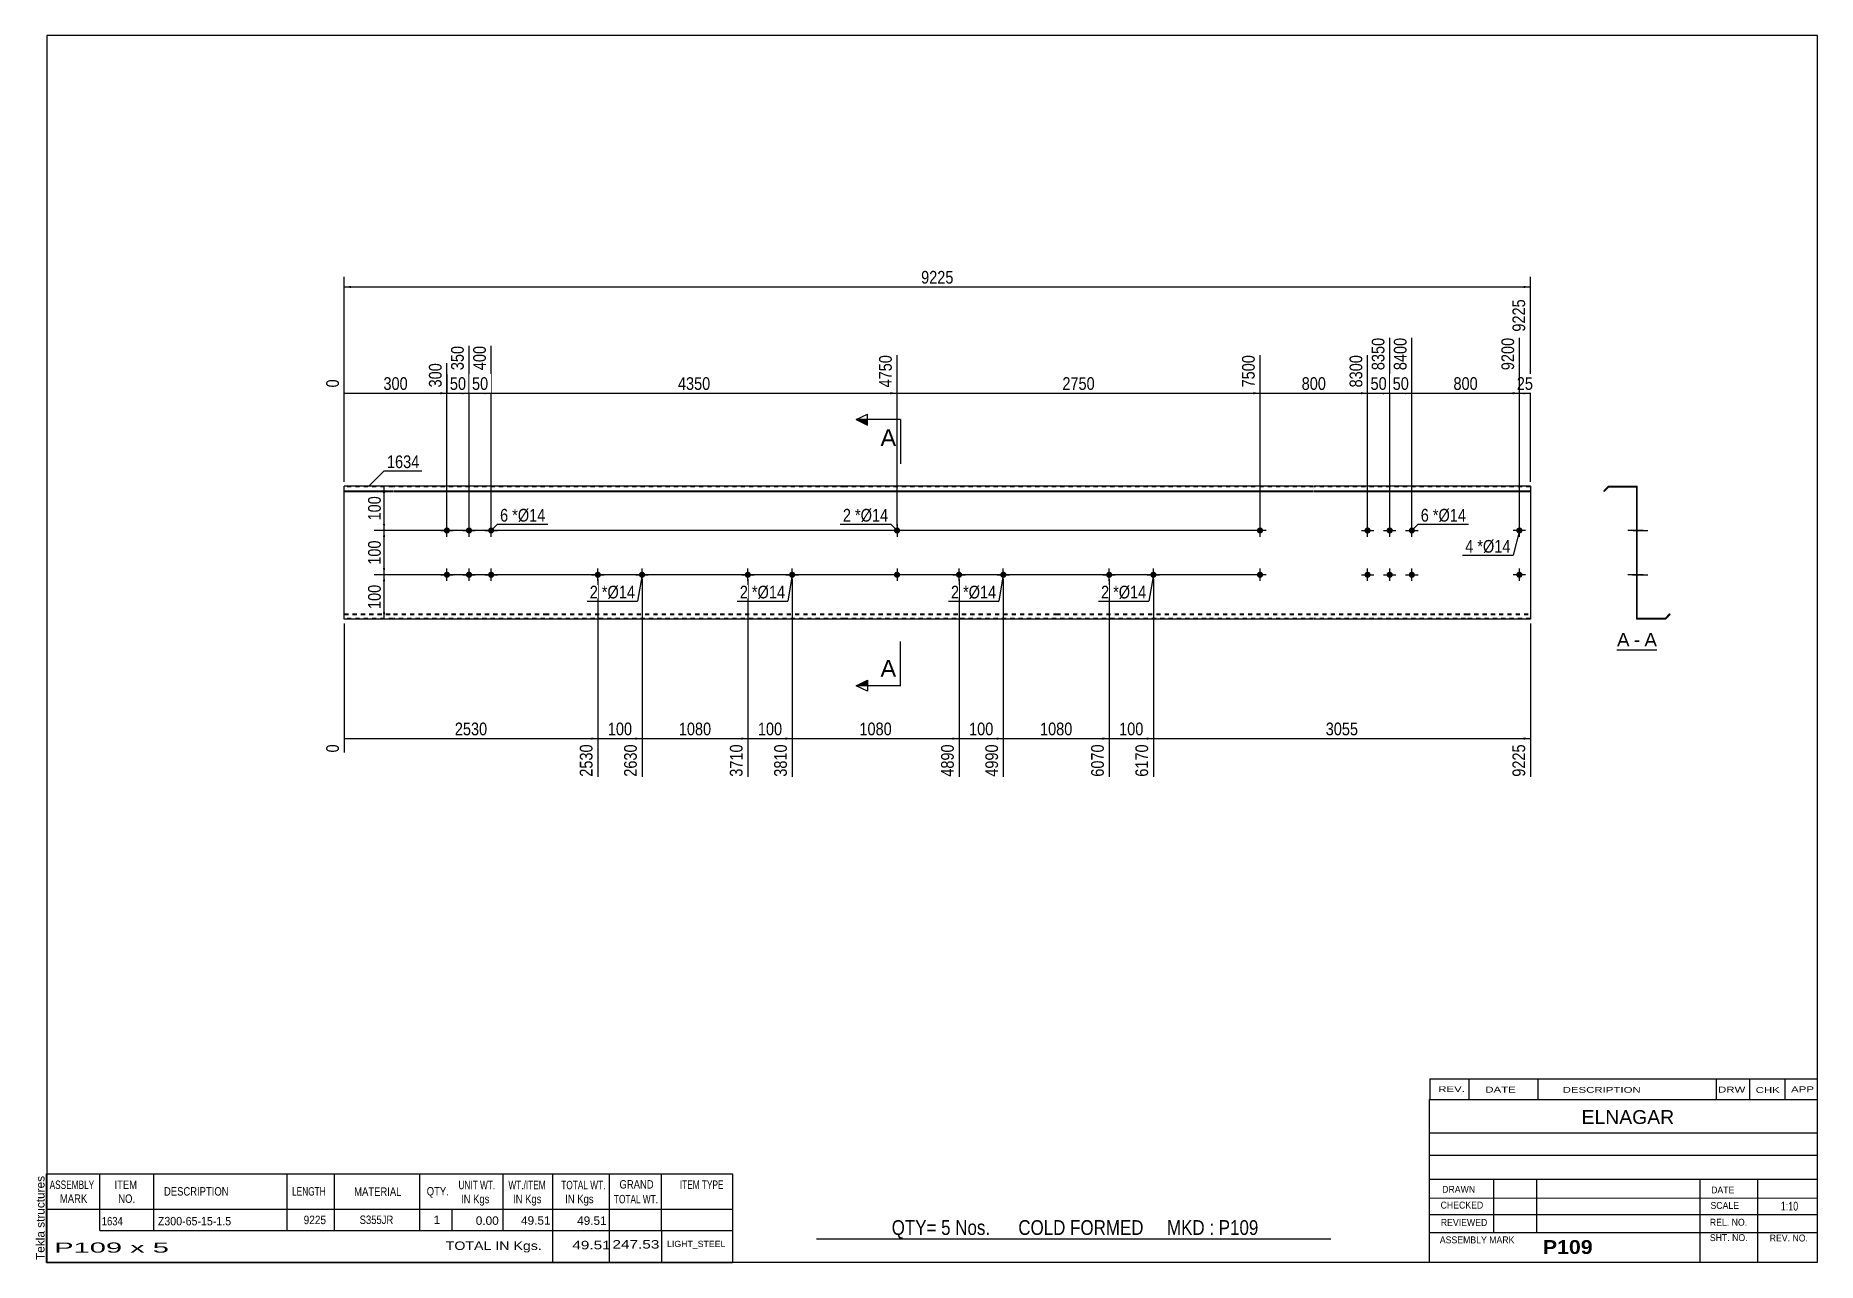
# Model space of a CAD drawing. Header units: millimetres. Extents: x -70 to 333, y -160 to 117.
import ezdxf

# ---------------------------------------------------------------- set-up
doc = ezdxf.new("R2010")
doc.units = ezdxf.units.MM
doc.linetypes.add('DXK_LINE_DOT1', pattern=[1.8814, 0.9407, -0.9407])
doc.styles.add('Arial', font='ARIAL.TTF', dxfattribs={"height": 0.2})
doc.styles.add('Arial Bold', font='ARIALBD.TTF', dxfattribs={"height": 0.2})
doc.styles.add('Arial Narrow', font='ARIALN.TTF', dxfattribs={"height": 0.2})

# ---------------------------------------------------------------- blocks, each defined once
blk = doc.blocks.new('Unknown-629091528-1704')
at = {"color": 5, "linetype": 'Continuous'}
for p, q in [((332.8, 116.75), (-67.2, 116.75)), ((-67.2, 116.75), (-67.2, -160.25)), ((332.8, -160.25), (332.8, 116.75)), ((-67.2, -160.25), (332.8, -160.25))]:
    blk.add_line(p, q, dxfattribs=at)
at = {"color": 174, "linetype": 'Continuous', "style": 'Arial'}
blk.add_text('Tekla structures', height=1.9102, rotation=90, dxfattribs=at).set_placement((-67.7, -159.75))
blk = doc.blocks.new('Unknown-629091528-12 - 1232')
at = {"color": 7, "linetype": 'Continuous'}
blk.add_line((287.53, -21.95), (296.56, -21.95), dxfattribs=at)
at = {"color": 0, "linetype": 'Continuous'}
blk.add_wipeout([(290.37, -21.2), (290.37, -18), (287.53, -18), (287.53, -21.2)], dxfattribs=at)
blk.add_wipeout([(292.76, -21.2), (292.76, -18), (291.33, -18), (291.33, -21.2)], dxfattribs=at)
at = {"color": 96, "linetype": 'Continuous', "style": 'Arial'}
blk.add_text('A', height=3.06, dxfattribs=at).set_placement((287.53, -21.2))
at = {"color": 0, "linetype": 'Continuous'}
blk.add_wipeout([(296.56, -21.2), (296.56, -18), (293.72, -18), (293.72, -21.2)], dxfattribs=at)
at = {"color": 96, "linetype": 'Continuous', "style": 'Arial'}
for s, p in [('-', (291.33, -21.2)), ('A', (293.72, -21.2))]:
    blk.add_text(s, height=3.06, dxfattribs=at).set_placement(p)
blk = doc.blocks.new('Bolt-629091528-1223 - 1203')
at = {"linetype": 'Continuous'}
for points in [[(230.49, 5, -1), (231.89, 5, -1)], [(235.49, 5, -1), (236.89, 5, -1)], [(240.49, 5, -1), (241.89, 5, -1)], [(230.49, -5, -1), (231.89, -5, -1)], [(235.49, -5, -1), (236.89, -5, -1)], [(240.49, -5, -1), (241.89, -5, -1)]]:
    blk.add_hatch(color=3, dxfattribs=at).paths.add_polyline_path(points)
at = {"color": 3, "linetype": 'Continuous'}
for p, q in [((229.79, 5), (232.59, 5)), ((231.19, 3.6), (231.19, 6.4)), ((234.79, 5), (237.59, 5)), ((236.19, 3.6), (236.19, 6.4)), ((239.79, 5), (242.59, 5)), ((241.19, 3.6), (241.19, 6.4)), ((231.19, -6.4), (231.19, -3.6)), ((236.19, -6.4), (236.19, -3.6)), ((241.19, -6.4), (241.19, -3.6)), ((229.79, -5), (232.59, -5)), ((234.79, -5), (237.59, -5)), ((239.79, -5), (242.59, -5))]:
    blk.add_line(p, q, dxfattribs=at)
blk = doc.blocks.new('Part-629091528-1218 - 1203')
at = {"color": 2, "linetype": 'Continuous'}
for p, q in [((0, -15), (0, 15)), ((11, 15), (0, 15)), ((0, 13.94), (11, 13.94)), ((0, 13.83), (11, 13.83)), ((45.29, 15), (11.1, 15)), ((11.1, 13.94), (45.29, 13.94)), ((11.1, 13.83), (45.29, 13.83)), ((79.19, 15), (45.39, 15)), ((45.39, 13.94), (79.19, 13.94)), ((45.39, 13.83), (79.19, 13.83)), ((113.09, 15), (79.29, 15)), ((79.29, 13.94), (113.09, 13.94)), ((79.29, 13.83), (113.09, 13.83)), ((160.8, 15), (113.19, 15)), ((113.19, 13.94), (160.8, 13.94)), ((113.19, 13.83), (160.8, 13.83)), ((194.7, 15), (160.9, 15)), ((160.9, 13.94), (194.7, 13.94)), ((160.9, 13.83), (194.7, 13.83)), ((218.99, 15), (194.8, 15)), ((194.8, 13.94), (218.99, 13.94)), ((194.8, 13.83), (218.99, 13.83)), ((253.29, 15), (219.09, 15)), ((219.09, 13.94), (253.29, 13.94)), ((219.09, 13.83), (253.29, 13.83)), ((267.98, 15), (253.39, 15)), ((253.39, 13.94), (267.98, 13.94)), ((253.39, 13.83), (267.98, 13.83)), ((267.98, 15), (267.98, -15)), ((11, -15), (0, -15)), ((45.29, -15), (11.1, -15)), ((79.19, -15), (45.39, -15)), ((113.09, -15), (79.29, -15)), ((160.8, -15), (113.19, -15)), ((194.7, -15), (160.9, -15)), ((218.99, -15), (194.8, -15)), ((253.29, -15), (219.09, -15)), ((267.98, -15), (253.39, -15))]:
    blk.add_line(p, q, dxfattribs=at)
at = {"color": 7, "linetype": 'DXK_LINE_DOT1'}
for p, q in [((11, 14.85), (0, 14.85)), ((45.29, 14.85), (11.1, 14.85)), ((79.19, 14.85), (45.39, 14.85)), ((113.09, 14.85), (79.29, 14.85)), ((160.8, 14.85), (113.19, 14.85)), ((194.7, 14.85), (160.9, 14.85)), ((218.99, 14.85), (194.8, 14.85)), ((253.29, 14.85), (219.09, 14.85)), ((267.98, 14.85), (253.39, 14.85)), ((0, -13.83), (11, -13.83)), ((0, -13.94), (11, -13.94)), ((11, -14.85), (0, -14.85)), ((11.1, -13.83), (45.29, -13.83)), ((11.1, -13.94), (45.29, -13.94)), ((45.29, -14.85), (11.1, -14.85)), ((45.39, -13.83), (79.19, -13.83)), ((45.39, -13.94), (79.19, -13.94)), ((79.19, -14.85), (45.39, -14.85)), ((79.29, -13.83), (113.09, -13.83)), ((79.29, -13.94), (113.09, -13.94)), ((113.09, -14.85), (79.29, -14.85)), ((113.19, -13.83), (160.8, -13.83)), ((113.19, -13.94), (160.8, -13.94)), ((160.8, -14.85), (113.19, -14.85)), ((160.9, -13.83), (194.7, -13.83)), ((160.9, -13.94), (194.7, -13.94)), ((194.7, -14.85), (160.9, -14.85)), ((194.8, -13.83), (218.99, -13.83)), ((194.8, -13.94), (218.99, -13.94)), ((218.99, -14.85), (194.8, -14.85)), ((219.09, -13.83), (253.29, -13.83)), ((219.09, -13.94), (253.29, -13.94)), ((253.29, -14.85), (219.09, -14.85)), ((253.39, -13.83), (267.98, -13.83)), ((253.39, -13.94), (267.98, -13.94)), ((267.98, -14.85), (253.39, -14.85))]:
    blk.add_line(p, q, dxfattribs=at)
blk = doc.blocks.new('Bolt-629091528-1219 - 1203')
at = {"linetype": 'Continuous'}
for points in [[(57.29, -4.3, -1), (57.29, -5.7, -1)], [(67.29, -4.3, -1), (67.29, -5.7, -1)]]:
    blk.add_hatch(color=3, dxfattribs=at).paths.add_polyline_path(points)
at = {"color": 3, "linetype": 'Continuous'}
for p, q in [((57.29, -6.4), (57.29, -3.6)), ((67.29, -6.4), (67.29, -3.6)), ((55.89, -5), (58.69, -5)), ((65.89, -5), (68.69, -5))]:
    blk.add_line(p, q, dxfattribs=at)
blk = doc.blocks.new('Bolt-629091528-1220 - 1203')
at = {"linetype": 'Continuous'}
for points in [[(91.19, -4.3, -1), (91.19, -5.7, -1)], [(101.19, -4.3, -1), (101.19, -5.7, -1)]]:
    blk.add_hatch(color=3, dxfattribs=at).paths.add_polyline_path(points)
at = {"color": 3, "linetype": 'Continuous'}
for p, q in [((91.19, -6.4), (91.19, -3.6)), ((101.19, -6.4), (101.19, -3.6)), ((89.79, -5), (92.59, -5)), ((99.79, -5), (102.59, -5))]:
    blk.add_line(p, q, dxfattribs=at)
blk = doc.blocks.new('Bolt-629091528-1221 - 1203')
at = {"linetype": 'Continuous'}
for points in [[(138.9, -4.3, -1), (138.9, -5.7, -1)], [(148.9, -4.3, -1), (148.9, -5.7, -1)]]:
    blk.add_hatch(color=3, dxfattribs=at).paths.add_polyline_path(points)
at = {"color": 3, "linetype": 'Continuous'}
for p, q in [((138.9, -6.4), (138.9, -3.6)), ((148.9, -6.4), (148.9, -3.6)), ((137.5, -5), (140.3, -5)), ((147.5, -5), (150.3, -5))]:
    blk.add_line(p, q, dxfattribs=at)
blk = doc.blocks.new('Bolt-629091528-1222 - 1203')
at = {"linetype": 'Continuous'}
for points in [[(172.8, -4.3, -1), (172.8, -5.7, -1)], [(182.8, -4.3, -1), (182.8, -5.7, -1)]]:
    blk.add_hatch(color=3, dxfattribs=at).paths.add_polyline_path(points)
at = {"color": 3, "linetype": 'Continuous'}
for p, q in [((172.8, -6.4), (172.8, -3.6)), ((182.8, -6.4), (182.8, -3.6)), ((171.4, -5), (174.2, -5)), ((181.4, -5), (184.2, -5))]:
    blk.add_line(p, q, dxfattribs=at)
blk = doc.blocks.new('Bolt-629091528-1224 - 1203')
at = {"linetype": 'Continuous'}
for points in [[(206.19, -5, -1), (207.59, -5, -1)], [(264.78, -5, -1), (266.18, -5, -1)]]:
    blk.add_hatch(color=3, dxfattribs=at).paths.add_polyline_path(points)
at = {"color": 3, "linetype": 'Continuous'}
for p, q in [((206.89, -6.4), (206.89, -3.6)), ((265.48, -6.4), (265.48, -3.6)), ((208.29, -5), (205.49, -5)), ((266.88, -5), (264.08, -5))]:
    blk.add_line(p, q, dxfattribs=at)
blk = doc.blocks.new('Bolt-629091528-1225 - 1203')
at = {"linetype": 'Continuous'}
for points in [[(206.19, 5, -1), (207.59, 5, -1)], [(264.78, 5, -1), (266.18, 5, -1)]]:
    blk.add_hatch(color=3, dxfattribs=at).paths.add_polyline_path(points)
at = {"color": 3, "linetype": 'Continuous'}
for p, q in [((208.29, 5), (205.49, 5)), ((206.89, 3.6), (206.89, 6.4)), ((266.88, 5), (264.08, 5)), ((265.48, 3.6), (265.48, 6.4))]:
    blk.add_line(p, q, dxfattribs=at)
blk = doc.blocks.new('Bolt-629091528-1226 - 1203')
at = {"linetype": 'Continuous'}
for points in [[(22.5, 5, -1), (23.9, 5, -1)], [(27.5, 5, -1), (28.9, 5, -1)], [(32.5, 5, -1), (33.9, 5, -1)], [(22.5, -5, -1), (23.9, -5, -1)], [(27.5, -5, -1), (28.9, -5, -1)], [(32.5, -5, -1), (33.9, -5, -1)]]:
    blk.add_hatch(color=3, dxfattribs=at).paths.add_polyline_path(points)
at = {"color": 3, "linetype": 'Continuous'}
for p, q in [((21.8, 5), (24.6, 5)), ((23.2, 3.6), (23.2, 6.4)), ((26.8, 5), (29.6, 5)), ((28.2, 3.6), (28.2, 6.4)), ((31.8, 5), (34.6, 5)), ((33.2, 3.6), (33.2, 6.4)), ((23.2, -6.4), (23.2, -3.6)), ((28.2, -6.4), (28.2, -3.6)), ((33.2, -6.4), (33.2, -3.6)), ((21.8, -5), (24.6, -5)), ((26.8, -5), (29.6, -5)), ((31.8, -5), (34.6, -5))]:
    blk.add_line(p, q, dxfattribs=at)
blk = doc.blocks.new('Bolt-629091528-1227 - 1203')
at = {"linetype": 'Continuous'}
for points in [[(125.59, 5, -1), (124.19, 5, -1)], [(125.59, -5, -1), (124.19, -5, -1)]]:
    blk.add_hatch(color=3, dxfattribs=at).paths.add_polyline_path(points)
at = {"color": 3, "linetype": 'Continuous'}
for p, q in [((126.29, 5), (123.49, 5)), ((124.89, 6.4), (124.89, 3.6)), ((124.89, -3.6), (124.89, -6.4)), ((126.29, -5), (123.49, -5))]:
    blk.add_line(p, q, dxfattribs=at)
blk = doc.blocks.new('Bolt-629091528-1240 - 1232')
at = {"linetype": 'Continuous'}
blk.add_hatch(color=3, dxfattribs=at).paths.add_polyline_path([(291.97, -4.3), (291.97, -5.7), (292.12, -5.7), (292.12, -4.3)])
blk.add_hatch(color=3, dxfattribs=at).paths.add_polyline_path([(291.97, -4.3), (291.97, -5.7), (292.12, -5.7), (292.12, -4.3)])
at = {"color": 3, "linetype": 'Continuous'}
for p, q in [((291.17, -5), (294.47, -5)), ((291.17, -5), (294.47, -5)), ((291.97, -4.3), (292.12, -4.3)), ((291.97, -4.3), (292.12, -4.3)), ((291.97, -5.7), (292.12, -5.7)), ((291.97, -5.7), (292.12, -5.7))]:
    blk.add_line(p, q, dxfattribs=at)
blk = doc.blocks.new('Part-629091528-1234 - 1232')
at = {"color": 2, "linetype": 'Continuous'}
for p, q in [((285.62, 15), (284.56, 13.94)), ((284.56, 13.94), (284.67, 13.83)), ((284.67, 13.83), (285.68, 14.85)), ((285.62, 15), (292.12, 15)), ((285.68, 14.85), (291.97, 14.85)), ((291.97, 14.85), (291.97, -15)), ((292.12, -14.85), (292.12, 15)), ((298.47, -15), (291.97, -15)), ((298.41, -14.85), (292.12, -14.85)), ((299.43, -13.83), (298.41, -14.85)), ((298.47, -15), (299.53, -13.94)), ((299.53, -13.94), (299.43, -13.83))]:
    blk.add_line(p, q, dxfattribs=at)
blk = doc.blocks.new('Bolt-629091528-1235 - 1232')
at = {"linetype": 'Continuous'}
blk.add_hatch(color=3, dxfattribs=at).paths.add_polyline_path([(292.12, -5.7), (292.12, -4.3), (291.97, -4.3), (291.97, -5.7)])
blk.add_hatch(color=3, dxfattribs=at).paths.add_polyline_path([(292.12, -5.7), (292.12, -4.3), (291.97, -4.3), (291.97, -5.7)])
at = {"color": 3, "linetype": 'Continuous'}
for p, q in [((291.02, -5), (293.77, -5)), ((291.02, -5), (293.77, -5)), ((291.97, -4.3), (292.12, -4.3)), ((291.97, -4.3), (292.12, -4.3)), ((291.97, -5.7), (292.12, -5.7)), ((291.97, -5.7), (292.12, -5.7))]:
    blk.add_line(p, q, dxfattribs=at)
blk = doc.blocks.new('Bolt-629091528-1236 - 1232')
at = {"linetype": 'Continuous'}
blk.add_hatch(color=3, dxfattribs=at).paths.add_polyline_path([(292.12, -5.7), (292.12, -4.3), (291.97, -4.3), (291.97, -5.7)])
blk.add_hatch(color=3, dxfattribs=at).paths.add_polyline_path([(292.12, -5.7), (292.12, -4.3), (291.97, -4.3), (291.97, -5.7)])
at = {"color": 3, "linetype": 'Continuous'}
for p, q in [((291.02, -5), (293.77, -5)), ((291.02, -5), (293.77, -5)), ((291.97, -4.3), (292.12, -4.3)), ((291.97, -4.3), (292.12, -4.3)), ((291.97, -5.7), (292.12, -5.7)), ((291.97, -5.7), (292.12, -5.7))]:
    blk.add_line(p, q, dxfattribs=at)
blk = doc.blocks.new('Bolt-629091528-1237 - 1232')
at = {"linetype": 'Continuous'}
blk.add_hatch(color=3, dxfattribs=at).paths.add_polyline_path([(292.12, -5.7), (292.12, -4.3), (291.97, -4.3), (291.97, -5.7)])
blk.add_hatch(color=3, dxfattribs=at).paths.add_polyline_path([(292.12, -5.7), (292.12, -4.3), (291.97, -4.3), (291.97, -5.7)])
at = {"color": 3, "linetype": 'Continuous'}
for p, q in [((291.02, -5), (293.77, -5)), ((291.02, -5), (293.77, -5)), ((291.97, -4.3), (292.12, -4.3)), ((291.97, -4.3), (292.12, -4.3)), ((291.97, -5.7), (292.12, -5.7)), ((291.97, -5.7), (292.12, -5.7))]:
    blk.add_line(p, q, dxfattribs=at)
blk = doc.blocks.new('Bolt-629091528-1238 - 1232')
at = {"linetype": 'Continuous'}
blk.add_hatch(color=3, dxfattribs=at).paths.add_polyline_path([(292.12, -5.7), (292.12, -4.3), (291.97, -4.3), (291.97, -5.7)])
blk.add_hatch(color=3, dxfattribs=at).paths.add_polyline_path([(292.12, -5.7), (292.12, -4.3), (291.97, -4.3), (291.97, -5.7)])
at = {"color": 3, "linetype": 'Continuous'}
for p, q in [((291.02, -5), (293.77, -5)), ((291.02, -5), (293.77, -5)), ((291.97, -4.3), (292.12, -4.3)), ((291.97, -4.3), (292.12, -4.3)), ((291.97, -5.7), (292.12, -5.7)), ((291.97, -5.7), (292.12, -5.7))]:
    blk.add_line(p, q, dxfattribs=at)
blk = doc.blocks.new('Bolt-629091528-1239 - 1232')
at = {"linetype": 'Continuous'}
for points in [[(291.97, 5.7), (291.97, 4.3), (292.12, 4.3), (292.12, 5.7)], [(291.97, 5.7), (291.97, 4.3), (292.12, 4.3), (292.12, 5.7)], [(291.97, 5.7), (291.97, 4.3), (292.12, 4.3), (292.12, 5.7)], [(291.97, -4.3), (291.97, -5.7), (292.12, -5.7), (292.12, -4.3)], [(291.97, -4.3), (291.97, -5.7), (292.12, -5.7), (292.12, -4.3)], [(291.97, -4.3), (291.97, -5.7), (292.12, -5.7), (292.12, -4.3)]]:
    blk.add_hatch(color=3, dxfattribs=at).paths.add_polyline_path(points)
at = {"color": 3, "linetype": 'Continuous'}
for p, q in [((293.42, 5), (290.12, 5)), ((293.42, 5), (290.12, 5)), ((293.42, 5), (290.12, 5)), ((292.12, 5.7), (291.97, 5.7)), ((292.12, 5.7), (291.97, 5.7)), ((292.12, 5.7), (291.97, 5.7)), ((292.12, 4.3), (291.97, 4.3)), ((292.12, 4.3), (291.97, 4.3)), ((292.12, 4.3), (291.97, 4.3)), ((293.42, -5), (290.12, -5)), ((293.42, -5), (290.12, -5)), ((293.42, -5), (290.12, -5)), ((292.12, -4.3), (291.97, -4.3)), ((292.12, -4.3), (291.97, -4.3)), ((292.12, -4.3), (291.97, -4.3)), ((292.12, -5.7), (291.97, -5.7)), ((292.12, -5.7), (291.97, -5.7)), ((292.12, -5.7), (291.97, -5.7))]:
    blk.add_line(p, q, dxfattribs=at)
blk = doc.blocks.new('Bolt-629091528-1241 - 1232')
at = {"linetype": 'Continuous'}
blk.add_hatch(color=3, dxfattribs=at).paths.add_polyline_path([(291.97, 5.7), (291.97, 4.3), (292.12, 4.3), (292.12, 5.7)])
blk.add_hatch(color=3, dxfattribs=at).paths.add_polyline_path([(291.97, 5.7), (291.97, 4.3), (292.12, 4.3), (292.12, 5.7)])
at = {"color": 3, "linetype": 'Continuous'}
for p, q in [((291.17, 5), (294.47, 5)), ((291.17, 5), (294.47, 5)), ((291.97, 5.7), (292.12, 5.7)), ((291.97, 5.7), (292.12, 5.7)), ((291.97, 4.3), (292.12, 4.3)), ((291.97, 4.3), (292.12, 4.3))]:
    blk.add_line(p, q, dxfattribs=at)
blk = doc.blocks.new('Bolt-629091528-1242 - 1232')
at = {"linetype": 'Continuous'}
for points in [[(291.97, 5.7), (291.97, 4.3), (292.12, 4.3), (292.12, 5.7)], [(291.97, 5.7), (291.97, 4.3), (292.12, 4.3), (292.12, 5.7)], [(291.97, 5.7), (291.97, 4.3), (292.12, 4.3), (292.12, 5.7)], [(291.97, -4.3), (291.97, -5.7), (292.12, -5.7), (292.12, -4.3)], [(291.97, -4.3), (291.97, -5.7), (292.12, -5.7), (292.12, -4.3)], [(291.97, -4.3), (291.97, -5.7), (292.12, -5.7), (292.12, -4.3)]]:
    blk.add_hatch(color=3, dxfattribs=at).paths.add_polyline_path(points)
at = {"color": 3, "linetype": 'Continuous'}
for p, q in [((293.42, 5), (290.12, 5)), ((293.42, 5), (290.12, 5)), ((293.42, 5), (290.12, 5)), ((292.12, 5.7), (291.97, 5.7)), ((292.12, 5.7), (291.97, 5.7)), ((292.12, 5.7), (291.97, 5.7)), ((292.12, 4.3), (291.97, 4.3)), ((292.12, 4.3), (291.97, 4.3)), ((292.12, 4.3), (291.97, 4.3)), ((293.42, -5), (290.12, -5)), ((293.42, -5), (290.12, -5)), ((293.42, -5), (290.12, -5)), ((292.12, -4.3), (291.97, -4.3)), ((292.12, -4.3), (291.97, -4.3)), ((292.12, -4.3), (291.97, -4.3)), ((292.12, -5.7), (291.97, -5.7)), ((292.12, -5.7), (291.97, -5.7)), ((292.12, -5.7), (291.97, -5.7))]:
    blk.add_line(p, q, dxfattribs=at)
blk = doc.blocks.new('Bolt-629091528-1243 - 1232')
at = {"linetype": 'Continuous'}
for points in [[(292.12, 4.3), (292.12, 5.7), (291.97, 5.7), (291.97, 4.3)], [(292.12, -5.7), (292.12, -4.3), (291.97, -4.3), (291.97, -5.7)]]:
    blk.add_hatch(color=3, dxfattribs=at).paths.add_polyline_path(points)
at = {"color": 3, "linetype": 'Continuous'}
for p, q in [((292.12, 5), (289.97, 5)), ((292.12, 5.7), (291.97, 5.7)), ((292.12, 4.3), (291.97, 4.3)), ((292.12, -5), (289.97, -5)), ((292.12, -4.3), (291.97, -4.3)), ((292.12, -5.7), (291.97, -5.7))]:
    blk.add_line(p, q, dxfattribs=at)
blk = doc.blocks.new('StraightDimension-629091528-1303 - 1203')
at = {"linetype": 'Continuous'}
blk.add_hatch(color=7, dxfattribs=at).paths.add_polyline_path([(181.3, -41.75), (182.8, -42), (181.3, -42.25)])
at = {"color": 7, "linetype": 'Continuous'}
for p, q in [((172.8, -6), (172.8, -50.61)), ((182.8, -6), (182.8, -50.61)), ((172.8, -42), (182.8, -42))]:
    blk.add_line(p, q, dxfattribs=at)
at = {"color": 0}
blk.add_wipeout([(181.14, -41.85), (181.14, -37.65), (174.46, -37.65), (174.46, -41.85)], dxfattribs=at)
at = {"color": 0, "linetype": 'Continuous'}
blk.add_wipeout([(182.2, -42.7), (178, -42.7), (178, -51.21), (182.2, -51.21)], dxfattribs=at)
at = {"color": 3, "style": 'Arial Narrow'}
blk.add_text('100', height=2.863, dxfattribs=at).set_placement((175.06, -41.25))
at = {"color": 3, "linetype": 'Continuous', "style": 'Arial Narrow'}
blk.add_text('6170', height=2.863, rotation=90.0002, dxfattribs=at).set_placement((181.6, -50.61))
blk = doc.blocks.new('StraightDimension-629091528-1368 - 1203')
at = {"linetype": 'Continuous'}
for points in [[(1.5, 59.75), (0, 60), (1.5, 60.25)], [(266.48, 60.25), (267.98, 60), (266.48, 59.75)]]:
    blk.add_hatch(color=7, dxfattribs=at).paths.add_polyline_path(points)
at = {"color": 7, "linetype": 'Continuous'}
for p, q in [((0, 16), (0, 62.25)), ((267.98, 16), (267.98, 62.25)), ((0, 60), (267.98, 60))]:
    blk.add_line(p, q, dxfattribs=at)
at = {"color": 0}
blk.add_wipeout([(138.25, 60.15), (138.25, 64.35), (129.73, 64.35), (129.73, 60.15)], dxfattribs=at)
at = {"color": 3, "style": 'Arial Narrow'}
blk.add_text('9225', height=2.863, dxfattribs=at).set_placement((130.33, 60.75))
blk = doc.blocks.new('StraightDimension-629091528-1304 - 1203')
at = {"linetype": 'Continuous'}
blk.add_hatch(color=7, dxfattribs=at).paths.add_polyline_path([(171.3, -41.75), (172.8, -42), (171.3, -42.25)])
at = {"color": 7, "linetype": 'Continuous'}
for p, q in [((148.9, -6), (148.9, -50.61)), ((172.8, -6), (172.8, -50.61)), ((148.9, -42), (172.8, -42))]:
    blk.add_line(p, q, dxfattribs=at)
at = {"color": 0}
blk.add_wipeout([(165.1, -41.85), (165.1, -37.65), (156.59, -37.65), (156.59, -41.85)], dxfattribs=at)
at = {"color": 0, "linetype": 'Continuous'}
blk.add_wipeout([(172.2, -42.7), (168, -42.7), (168, -51.21), (172.2, -51.21)], dxfattribs=at)
at = {"color": 3, "style": 'Arial Narrow'}
blk.add_text('1080', height=2.863, dxfattribs=at).set_placement((157.19, -41.25))
at = {"color": 3, "linetype": 'Continuous', "style": 'Arial Narrow'}
blk.add_text('6070', height=2.863, rotation=90.0002, dxfattribs=at).set_placement((171.6, -50.61))
blk = doc.blocks.new('StraightDimension-629091528-1307 - 1203')
at = {"linetype": 'Continuous'}
blk.add_hatch(color=7, dxfattribs=at).paths.add_polyline_path([(99.69, -41.75), (101.19, -42), (99.69, -42.25)])
at = {"color": 7, "linetype": 'Continuous'}
for p, q in [((91.19, -6), (91.19, -50.61)), ((101.19, -6), (101.19, -50.61)), ((91.19, -42), (101.19, -42))]:
    blk.add_line(p, q, dxfattribs=at)
at = {"color": 0}
blk.add_wipeout([(99.54, -41.85), (99.54, -37.65), (92.85, -37.65), (92.85, -41.85)], dxfattribs=at)
at = {"color": 0, "linetype": 'Continuous'}
blk.add_wipeout([(100.59, -42.7), (96.39, -42.7), (96.39, -51.21), (100.59, -51.21)], dxfattribs=at)
at = {"color": 3, "style": 'Arial Narrow'}
blk.add_text('100', height=2.863, dxfattribs=at).set_placement((93.45, -41.25))
at = {"color": 3, "linetype": 'Continuous', "style": 'Arial Narrow'}
blk.add_text('3810', height=2.863, rotation=90.0002, dxfattribs=at).set_placement((99.99, -50.61))
blk = doc.blocks.new('StraightDimension-629091528-1261 - 1203')
at = {"linetype": 'Continuous'}
blk.add_hatch(color=7, dxfattribs=at).paths.add_polyline_path([(229.69, 36.25), (231.19, 36), (229.69, 35.75)])
at = {"color": 7, "linetype": 'Continuous'}
for p, q in [((206.89, 6), (206.89, 44.61)), ((231.19, 6), (231.19, 44.61)), ((206.89, 36), (231.19, 36))]:
    blk.add_line(p, q, dxfattribs=at)
at = {"color": 0, "linetype": 'Continuous'}
blk.add_wipeout([(230.59, 45.21), (226.39, 45.21), (226.39, 36.7), (230.59, 36.7)], dxfattribs=at)
at = {"color": 0}
blk.add_wipeout([(222.38, 36.15), (222.38, 40.35), (215.7, 40.35), (215.7, 36.15)], dxfattribs=at)
at = {"color": 3, "linetype": 'Continuous', "style": 'Arial Narrow'}
blk.add_text('8300', height=2.863, rotation=90.0002, dxfattribs=at).set_placement((229.99, 37.3))
at = {"color": 3, "style": 'Arial Narrow'}
blk.add_text('800', height=2.863, dxfattribs=at).set_placement((216.3, 36.75))
blk = doc.blocks.new('StraightDimension-629091528-1265 - 1203')
at = {"linetype": 'Continuous'}
blk.add_hatch(color=7, dxfattribs=at).paths.add_polyline_path([(26.7, 36.25), (28.2, 36), (26.7, 35.75)])
at = {"color": 7, "linetype": 'Continuous'}
for p, q in [((28.2, 6), (28.2, 46.68)), ((23.2, 6), (23.2, 42.78)), ((23.2, 36), (28.2, 36))]:
    blk.add_line(p, q, dxfattribs=at)
at = {"color": 0}
blk.add_wipeout([(28.13, 36.15), (28.13, 40.35), (23.27, 40.35), (23.27, 36.15)], dxfattribs=at)
at = {"color": 0, "linetype": 'Continuous'}
blk.add_wipeout([(27.6, 47.28), (23.4, 47.28), (23.4, 40.6), (27.6, 40.6)], dxfattribs=at)
at = {"color": 3, "linetype": 'Continuous', "style": 'Arial Narrow'}
blk.add_text('350', height=2.863, rotation=90.0002, dxfattribs=at).set_placement((27, 41.2))
at = {"color": 3, "style": 'Arial Narrow'}
blk.add_text('50', height=2.863, dxfattribs=at).set_placement((23.87, 36.75))
blk = doc.blocks.new('StraightDimension-629091528-1260 - 1203')
at = {"linetype": 'Continuous'}
blk.add_hatch(color=7, dxfattribs=at).paths.add_polyline_path([(234.69, 36.25), (236.19, 36), (234.69, 35.75)])
at = {"color": 7, "linetype": 'Continuous'}
for p, q in [((236.19, 6), (236.19, 48.51)), ((231.19, 6), (231.19, 44.61)), ((231.19, 36), (236.19, 36))]:
    blk.add_line(p, q, dxfattribs=at)
at = {"color": 0}
blk.add_wipeout([(236.12, 36.15), (236.12, 40.35), (231.26, 40.35), (231.26, 36.15)], dxfattribs=at)
at = {"color": 0, "linetype": 'Continuous'}
blk.add_wipeout([(235.59, 49.11), (231.39, 49.11), (231.39, 40.6), (235.59, 40.6)], dxfattribs=at)
at = {"color": 3, "linetype": 'Continuous', "style": 'Arial Narrow'}
blk.add_text('8350', height=2.863, rotation=90.0002, dxfattribs=at).set_placement((234.99, 41.2))
at = {"color": 3, "style": 'Arial Narrow'}
blk.add_text('50', height=2.863, dxfattribs=at).set_placement((231.86, 36.75))
blk = doc.blocks.new('StraightDimension-629091528-1259 - 1203')
at = {"linetype": 'Continuous'}
blk.add_hatch(color=7, dxfattribs=at).paths.add_polyline_path([(239.69, 36.25), (241.19, 36), (239.69, 35.75)])
at = {"color": 7, "linetype": 'Continuous'}
for p, q in [((236.19, 6), (236.19, 48.51)), ((241.19, 6), (241.19, 48.51)), ((236.19, 36), (241.19, 36))]:
    blk.add_line(p, q, dxfattribs=at)
at = {"color": 0}
blk.add_wipeout([(241.12, 36.15), (241.12, 40.35), (236.26, 40.35), (236.26, 36.15)], dxfattribs=at)
at = {"color": 0, "linetype": 'Continuous'}
blk.add_wipeout([(240.59, 49.11), (236.39, 49.11), (236.39, 40.6), (240.59, 40.6)], dxfattribs=at)
at = {"color": 3, "linetype": 'Continuous', "style": 'Arial Narrow'}
blk.add_text('8400', height=2.863, rotation=90.0002, dxfattribs=at).set_placement((239.99, 41.2))
at = {"color": 3, "style": 'Arial Narrow'}
blk.add_text('50', height=2.863, dxfattribs=at).set_placement((236.86, 36.75))
blk = doc.blocks.new('StraightDimension-629091528-1257 - 1203')
at = {"linetype": 'Continuous'}
blk.add_hatch(color=7, dxfattribs=at).paths.add_polyline_path([(266.48, 36.25), (267.98, 36), (266.48, 35.75)])
at = {"color": 7, "linetype": 'Continuous'}
for p, q in [((267.98, 16), (267.98, 57.21)), ((265.48, 6), (265.48, 48.51)), ((265.48, 36), (267.98, 36))]:
    blk.add_line(p, q, dxfattribs=at)
at = {"color": 0, "linetype": 'Continuous'}
blk.add_wipeout([(267.38, 57.81), (263.18, 57.81), (263.18, 49.3), (267.38, 49.3)], dxfattribs=at)
at = {"color": 0}
blk.add_wipeout([(269.16, 36.15), (269.16, 40.35), (264.3, 40.35), (264.3, 36.15)], dxfattribs=at)
at = {"color": 3, "linetype": 'Continuous', "style": 'Arial Narrow'}
blk.add_text('9225', height=2.863, rotation=90.0002, dxfattribs=at).set_placement((266.78, 49.9))
at = {"color": 3, "style": 'Arial Narrow'}
blk.add_text('25', height=2.863, dxfattribs=at).set_placement((264.9, 36.75))
blk = doc.blocks.new('StraightDimension-629091528-1258 - 1203')
at = {"linetype": 'Continuous'}
blk.add_hatch(color=7, dxfattribs=at).paths.add_polyline_path([(263.98, 36.25), (265.48, 36), (263.98, 35.75)])
at = {"color": 7, "linetype": 'Continuous'}
for p, q in [((241.19, 6), (241.19, 48.51)), ((265.48, 6), (265.48, 48.51)), ((241.19, 36), (265.48, 36))]:
    blk.add_line(p, q, dxfattribs=at)
at = {"color": 0, "linetype": 'Continuous'}
blk.add_wipeout([(264.88, 49.11), (260.68, 49.11), (260.68, 40.6), (264.88, 40.6)], dxfattribs=at)
at = {"color": 0}
blk.add_wipeout([(256.68, 36.15), (256.68, 40.35), (249.99, 40.35), (249.99, 36.15)], dxfattribs=at)
at = {"color": 3, "linetype": 'Continuous', "style": 'Arial Narrow'}
blk.add_text('9200', height=2.863, rotation=90.0002, dxfattribs=at).set_placement((264.28, 41.2))
at = {"color": 3, "style": 'Arial Narrow'}
blk.add_text('800', height=2.863, dxfattribs=at).set_placement((250.59, 36.75))
blk = doc.blocks.new('StraightDimension-629091528-1262 - 1203')
at = {"linetype": 'Continuous'}
blk.add_hatch(color=7, dxfattribs=at).paths.add_polyline_path([(205.39, 36.25), (206.89, 36), (205.39, 35.75)])
at = {"color": 7, "linetype": 'Continuous'}
for p, q in [((124.89, 6), (124.89, 44.61)), ((206.89, 6), (206.89, 44.61)), ((124.89, 36), (206.89, 36))]:
    blk.add_line(p, q, dxfattribs=at)
at = {"color": 0, "linetype": 'Continuous'}
blk.add_wipeout([(206.29, 45.21), (202.09, 45.21), (202.09, 36.7), (206.29, 36.7)], dxfattribs=at)
at = {"color": 0}
blk.add_wipeout([(170.15, 36.15), (170.15, 40.35), (161.64, 40.35), (161.64, 36.15)], dxfattribs=at)
at = {"color": 3, "linetype": 'Continuous', "style": 'Arial Narrow'}
blk.add_text('7500', height=2.863, rotation=90.0002, dxfattribs=at).set_placement((205.69, 37.3))
at = {"color": 3, "style": 'Arial Narrow'}
blk.add_text('2750', height=2.863, dxfattribs=at).set_placement((162.24, 36.75))
blk = doc.blocks.new('StraightDimension-629091528-1263 - 1203')
at = {"linetype": 'Continuous'}
blk.add_hatch(color=7, dxfattribs=at).paths.add_polyline_path([(123.39, 36.25), (124.89, 36), (123.39, 35.75)])
at = {"color": 7, "linetype": 'Continuous'}
for p, q in [((33.2, 6), (33.2, 46.68)), ((124.89, 6), (124.89, 44.61)), ((33.2, 36), (124.89, 36))]:
    blk.add_line(p, q, dxfattribs=at)
at = {"color": 0, "linetype": 'Continuous'}
blk.add_wipeout([(124.29, 45.21), (120.09, 45.21), (120.09, 36.7), (124.29, 36.7)], dxfattribs=at)
at = {"color": 0}
blk.add_wipeout([(83.3, 36.15), (83.3, 40.35), (74.79, 40.35), (74.79, 36.15)], dxfattribs=at)
at = {"color": 3, "linetype": 'Continuous', "style": 'Arial Narrow'}
blk.add_text('4750', height=2.863, rotation=90.0002, dxfattribs=at).set_placement((123.69, 37.3))
at = {"color": 3, "style": 'Arial Narrow'}
blk.add_text('4350', height=2.863, dxfattribs=at).set_placement((75.39, 36.75))
blk = doc.blocks.new('StraightDimension-629091528-1264 - 1203')
at = {"linetype": 'Continuous'}
blk.add_hatch(color=7, dxfattribs=at).paths.add_polyline_path([(31.7, 36.25), (33.2, 36), (31.7, 35.75)])
at = {"color": 7, "linetype": 'Continuous'}
for p, q in [((28.2, 6), (28.2, 46.68)), ((33.2, 6), (33.2, 46.68)), ((28.2, 36), (33.2, 36))]:
    blk.add_line(p, q, dxfattribs=at)
at = {"color": 0}
blk.add_wipeout([(33.13, 36.15), (33.13, 40.35), (28.27, 40.35), (28.27, 36.15)], dxfattribs=at)
at = {"color": 0, "linetype": 'Continuous'}
blk.add_wipeout([(32.6, 47.28), (28.4, 47.28), (28.4, 40.6), (32.6, 40.6)], dxfattribs=at)
at = {"color": 3, "linetype": 'Continuous', "style": 'Arial Narrow'}
blk.add_text('400', height=2.863, rotation=90.0002, dxfattribs=at).set_placement((32, 41.2))
at = {"color": 3, "style": 'Arial Narrow'}
blk.add_text('50', height=2.863, dxfattribs=at).set_placement((28.87, 36.75))
blk = doc.blocks.new('StraightDimension-629091528-1266 - 1203')
at = {"linetype": 'Continuous'}
blk.add_hatch(color=7, dxfattribs=at).paths.add_polyline_path([(21.7, 36.25), (23.2, 36), (21.7, 35.75)])
at = {"color": 7, "linetype": 'Continuous'}
for p, q in [((23.2, 6), (23.2, 42.78)), ((0, 16), (0, 39.13)), ((0, 36), (23.2, 36))]:
    blk.add_line(p, q, dxfattribs=at)
at = {"color": 0}
blk.add_wipeout([(14.94, 36.15), (14.94, 40.35), (8.26, 40.35), (8.26, 36.15)], dxfattribs=at)
at = {"color": 0, "linetype": 'Continuous'}
for points in [[(22.6, 43.38), (18.4, 43.38), (18.4, 36.7), (22.6, 36.7)], [(-0.6, 39.73), (-4.8, 39.73), (-4.8, 36.7), (-0.6, 36.7)]]:
    blk.add_wipeout(points, dxfattribs=at)
at = {"color": 3, "linetype": 'Continuous', "style": 'Arial Narrow'}
for s, height, p in [('300', 2.863, (22, 37.3)), ('0', 2.86, (-1.2, 37.3))]:
    blk.add_text(s, height=height, rotation=90.0002, dxfattribs=at).set_placement(p)
at = {"color": 3, "style": 'Arial Narrow'}
blk.add_text('300', height=2.863, dxfattribs=at).set_placement((8.86, 36.75))
blk = doc.blocks.new('StraightDimension-629091528-1302 - 1203')
at = {"linetype": 'Continuous'}
blk.add_hatch(color=7, dxfattribs=at).paths.add_polyline_path([(266.48, -41.75), (267.98, -42), (266.48, -42.25)])
at = {"color": 7, "linetype": 'Continuous'}
for p, q in [((182.8, -6), (182.8, -50.61)), ((267.98, -16), (267.98, -50.61)), ((182.8, -42), (267.98, -42))]:
    blk.add_line(p, q, dxfattribs=at)
at = {"color": 0}
blk.add_wipeout([(229.65, -41.85), (229.65, -37.65), (221.13, -37.65), (221.13, -41.85)], dxfattribs=at)
at = {"color": 0, "linetype": 'Continuous'}
blk.add_wipeout([(267.38, -42.7), (263.18, -42.7), (263.18, -51.21), (267.38, -51.21)], dxfattribs=at)
at = {"color": 3, "style": 'Arial Narrow'}
blk.add_text('3055', height=2.863, dxfattribs=at).set_placement((221.73, -41.25))
at = {"color": 3, "linetype": 'Continuous', "style": 'Arial Narrow'}
blk.add_text('9225', height=2.863, rotation=90.0002, dxfattribs=at).set_placement((266.78, -50.61))
blk = doc.blocks.new('StraightDimension-629091528-1305 - 1203')
at = {"linetype": 'Continuous'}
blk.add_hatch(color=7, dxfattribs=at).paths.add_polyline_path([(147.4, -41.75), (148.9, -42), (147.4, -42.25)])
at = {"color": 7, "linetype": 'Continuous'}
for p, q in [((138.9, -6), (138.9, -50.61)), ((148.9, -6), (148.9, -50.61)), ((138.9, -42), (148.9, -42))]:
    blk.add_line(p, q, dxfattribs=at)
at = {"color": 0}
blk.add_wipeout([(147.24, -41.85), (147.24, -37.65), (140.56, -37.65), (140.56, -41.85)], dxfattribs=at)
at = {"color": 0, "linetype": 'Continuous'}
blk.add_wipeout([(148.3, -42.7), (144.1, -42.7), (144.1, -51.21), (148.3, -51.21)], dxfattribs=at)
at = {"color": 3, "style": 'Arial Narrow'}
blk.add_text('100', height=2.863, dxfattribs=at).set_placement((141.16, -41.25))
at = {"color": 3, "linetype": 'Continuous', "style": 'Arial Narrow'}
blk.add_text('4990', height=2.863, rotation=90.0002, dxfattribs=at).set_placement((147.7, -50.61))
blk = doc.blocks.new('StraightDimension-629091528-1306 - 1203')
at = {"linetype": 'Continuous'}
blk.add_hatch(color=7, dxfattribs=at).paths.add_polyline_path([(137.4, -41.75), (138.9, -42), (137.4, -42.25)])
at = {"color": 7, "linetype": 'Continuous'}
for p, q in [((101.19, -6), (101.19, -50.61)), ((138.9, -6), (138.9, -50.61)), ((101.19, -42), (138.9, -42))]:
    blk.add_line(p, q, dxfattribs=at)
at = {"color": 0}
blk.add_wipeout([(124.3, -41.85), (124.3, -37.65), (115.79, -37.65), (115.79, -41.85)], dxfattribs=at)
at = {"color": 0, "linetype": 'Continuous'}
blk.add_wipeout([(138.3, -42.7), (134.1, -42.7), (134.1, -51.21), (138.3, -51.21)], dxfattribs=at)
at = {"color": 3, "style": 'Arial Narrow'}
blk.add_text('1080', height=2.863, dxfattribs=at).set_placement((116.39, -41.25))
at = {"color": 3, "linetype": 'Continuous', "style": 'Arial Narrow'}
blk.add_text('4890', height=2.863, rotation=90.0002, dxfattribs=at).set_placement((137.7, -50.61))
blk = doc.blocks.new('StraightDimension-629091528-1308 - 1203')
at = {"linetype": 'Continuous'}
blk.add_hatch(color=7, dxfattribs=at).paths.add_polyline_path([(89.69, -41.75), (91.19, -42), (89.69, -42.25)])
at = {"color": 7, "linetype": 'Continuous'}
for p, q in [((67.29, -6), (67.29, -50.61)), ((91.19, -6), (91.19, -50.61)), ((67.29, -42), (91.19, -42))]:
    blk.add_line(p, q, dxfattribs=at)
at = {"color": 0}
blk.add_wipeout([(83.5, -41.85), (83.5, -37.65), (74.99, -37.65), (74.99, -41.85)], dxfattribs=at)
at = {"color": 0, "linetype": 'Continuous'}
blk.add_wipeout([(90.59, -42.7), (86.39, -42.7), (86.39, -51.21), (90.59, -51.21)], dxfattribs=at)
at = {"color": 3, "style": 'Arial Narrow'}
blk.add_text('1080', height=2.863, dxfattribs=at).set_placement((75.59, -41.25))
at = {"color": 3, "linetype": 'Continuous', "style": 'Arial Narrow'}
blk.add_text('3710', height=2.863, rotation=90.0002, dxfattribs=at).set_placement((89.99, -50.61))
blk = doc.blocks.new('StraightDimension-629091528-1309 - 1203')
at = {"linetype": 'Continuous'}
blk.add_hatch(color=7, dxfattribs=at).paths.add_polyline_path([(65.79, -41.75), (67.29, -42), (65.79, -42.25)])
at = {"color": 7, "linetype": 'Continuous'}
for p, q in [((57.29, -6), (57.29, -50.61)), ((67.29, -6), (67.29, -50.61)), ((57.29, -42), (67.29, -42))]:
    blk.add_line(p, q, dxfattribs=at)
at = {"color": 0}
blk.add_wipeout([(65.64, -41.85), (65.64, -37.65), (58.95, -37.65), (58.95, -41.85)], dxfattribs=at)
at = {"color": 0, "linetype": 'Continuous'}
blk.add_wipeout([(66.69, -42.7), (62.49, -42.7), (62.49, -51.21), (66.69, -51.21)], dxfattribs=at)
at = {"color": 3, "style": 'Arial Narrow'}
blk.add_text('100', height=2.863, dxfattribs=at).set_placement((59.55, -41.25))
at = {"color": 3, "linetype": 'Continuous', "style": 'Arial Narrow'}
blk.add_text('2630', height=2.863, rotation=90.0002, dxfattribs=at).set_placement((66.09, -50.61))
blk = doc.blocks.new('StraightDimension-629091528-1310 - 1203')
at = {"linetype": 'Continuous'}
blk.add_hatch(color=7, dxfattribs=at).paths.add_polyline_path([(55.79, -41.75), (57.29, -42), (55.79, -42.25)])
at = {"color": 7, "linetype": 'Continuous'}
for p, q in [((57.29, -6), (57.29, -50.61)), ((0, -16), (0, -45.13)), ((0, -42), (57.29, -42))]:
    blk.add_line(p, q, dxfattribs=at)
at = {"color": 0}
blk.add_wipeout([(32.9, -41.85), (32.9, -37.65), (24.39, -37.65), (24.39, -41.85)], dxfattribs=at)
at = {"color": 0, "linetype": 'Continuous'}
for points in [[(-0.6, -42.7), (-4.8, -42.7), (-4.8, -45.73), (-0.6, -45.73)], [(56.69, -42.7), (52.49, -42.7), (52.49, -51.21), (56.69, -51.21)]]:
    blk.add_wipeout(points, dxfattribs=at)
at = {"color": 3, "style": 'Arial Narrow'}
blk.add_text('2530', height=2.863, dxfattribs=at).set_placement((24.99, -41.25))
at = {"color": 3, "linetype": 'Continuous', "style": 'Arial Narrow'}
for s, height, p in [('0', 2.86, (-1.2, -45.13)), ('2530', 2.863, (56.09, -50.61))]:
    blk.add_text(s, height=height, rotation=90.0002, dxfattribs=at).set_placement(p)
blk = doc.blocks.new('StraightDimension-629091528-1338 - 1203')
at = {"linetype": 'Continuous'}
for points in [[(8.75, 13.5), (9, 15), (9.25, 13.5)], [(9.25, 6.5), (9, 5), (8.75, 6.5)]]:
    blk.add_hatch(color=7, dxfattribs=at).paths.add_polyline_path(points)
at = {"color": 7, "linetype": 'Continuous'}
for p, q in [((22.2, 15), (6.75, 15)), ((9, 5), (9, 15)), ((205.89, 5), (6.75, 5))]:
    blk.add_line(p, q, dxfattribs=at)
at = {"color": 0}
blk.add_wipeout([(8.85, 13.34), (4.65, 13.34), (4.65, 6.66), (8.85, 6.66)], dxfattribs=at)
at = {"color": 3, "style": 'Arial Narrow'}
blk.add_text('100', height=2.863, rotation=90.0002, dxfattribs=at).set_placement((8.25, 7.26))
blk = doc.blocks.new('StraightDimension-629091528-1339 - 1203')
at = {"linetype": 'Continuous'}
for points in [[(8.75, 3.5), (9, 5), (9.25, 3.5)], [(9.25, -3.5), (9, -5), (8.75, -3.5)]]:
    blk.add_hatch(color=7, dxfattribs=at).paths.add_polyline_path(points)
at = {"color": 7, "linetype": 'Continuous'}
for p, q in [((205.89, 5), (6.75, 5)), ((9, -5), (9, 5)), ((205.89, -5), (6.75, -5))]:
    blk.add_line(p, q, dxfattribs=at)
at = {"color": 0}
blk.add_wipeout([(8.85, 3.34), (4.65, 3.34), (4.65, -3.34), (8.85, -3.34)], dxfattribs=at)
at = {"color": 3, "style": 'Arial Narrow'}
blk.add_text('100', height=2.863, rotation=90.0002, dxfattribs=at).set_placement((8.25, -2.74))
blk = doc.blocks.new('StraightDimension-629091528-1340 - 1203')
at = {"linetype": 'Continuous'}
for points in [[(8.75, -6.5), (9, -5), (9.25, -6.5)], [(9.25, -13.5), (9, -15), (8.75, -13.5)]]:
    blk.add_hatch(color=7, dxfattribs=at).paths.add_polyline_path(points)
at = {"color": 7, "linetype": 'Continuous'}
for p, q in [((205.89, -5), (6.75, -5)), ((9, -15), (9, -5)), ((22.2, -15), (6.75, -15))]:
    blk.add_line(p, q, dxfattribs=at)
at = {"color": 0}
blk.add_wipeout([(8.85, -6.66), (4.65, -6.66), (4.65, -13.34), (8.85, -13.34)], dxfattribs=at)
at = {"color": 3, "style": 'Arial Narrow'}
blk.add_text('100', height=2.863, rotation=90.0002, dxfattribs=at).set_placement((8.25, -12.74))
blk = doc.blocks.new('CBS_BOM-629091528-1754')
at = {"color": 7, "linetype": 'Continuous'}
for p, q in [((-67.23, -148.28), (-67.23, -140.28)), ((-67.23, -140.28), (87.69, -140.28)), ((-55.23, -148.28), (-55.23, -140.28)), ((-43.04, -148.28), (-43.04, -140.28)), ((-12.88, -148.28), (-12.88, -140.28)), ((-2.2, -148.28), (-2.2, -140.28)), ((17.12, -148.28), (17.12, -140.28)), ((35.92, -148.28), (35.92, -140.28)), ((47.13, -148.28), (47.13, -140.28)), ((59.92, -148.28), (59.92, -140.28)), ((71.67, -148.28), (71.67, -140.28)), ((87.69, -140.29), (87.69, -148.27)), ((-67.23, -148.28), (87.69, -148.28)), ((-67.23, -153.08), (-67.23, -148.28)), ((-55.23, -153.08), (-55.23, -148.28)), ((-43.04, -153.08), (-43.04, -148.28)), ((-12.88, -153.08), (-12.88, -148.28)), ((-2.2, -153.08), (-2.2, -148.28)), ((17.12, -153.08), (17.12, -148.28)), ((24.38, -153.08), (24.38, -148.28)), ((35.92, -153.08), (35.92, -148.28)), ((47.13, -153.08), (47.13, -148.28)), ((59.92, -153.08), (59.92, -148.28)), ((71.69, -153.08), (71.69, -148.28)), ((87.69, -148.28), (87.69, -153.08)), ((-67.23, -160.28), (-67.23, -153.1)), ((-55.23, -153.08), (87.69, -153.08)), ((47.13, -160.28), (47.13, -153.1)), ((59.92, -160.28), (59.92, -153.1)), ((71.73, -160.28), (71.73, -153.1)), ((87.69, -153.08), (87.69, -160.28)), ((-67.23, -160.28), (87.69, -160.28))]:
    blk.add_line(p, q, dxfattribs=at)
at = {"color": 3, "linetype": 'Continuous', "style": 'Arial'}
for s, height, width, p in [('ASSEMBLY', 1.91, 0.7, (-66.55, -143.71)), ('ITEM', 1.91, 0.8, (-51.9, -143.71)), ('DESCRIPTION', 1.9102, 0.8, (-40.72, -145.21)), ('LENGTH', 1.91, 0.7, (-11.77, -145.21)), ('MATERIAL', 1.91, 0.8, (2.25, -145.26)), ('QTY.', 1.91, 0.8, (18.64, -145.18)), ('UNIT WT.', 1.91, 0.7, (25.81, -143.78)), ('WT./ITEM', 1.91, 0.7, (37.1, -143.78)), ('TOTAL WT.', 1.91, 0.7, (49.04, -143.78)), ('GRAND', 1.91, 0.8, (62.19, -143.62)), ('ITEM TYPE', 1.91, 0.7, (75.83, -143.7)), ('MARK', 1.91, 0.8, (-64.23, -146.84)), ('NO.', 1.91, 0.8, (-51.05, -146.84)), ('IN Kgs', 1.91, 0.8, (26.39, -146.92)), ('IN Kgs', 1.91, 0.8, (38.14, -146.92)), ('IN Kgs', 1.91, 0.8, (49.93, -146.92)), ('TOTAL WT.', 1.91, 0.7, (60.93, -146.96))]:
    blk.add_text(s, height=height, dxfattribs=dict(at, width=width)).set_placement(p)
at = {"color": 7, "linetype": 'Continuous', "style": 'Arial'}
for s, height, width, p in [('1634', 1.91, 0.8, (-54.77, -151.93)), ('Z300-65-15-1.5', 1.9102, 0.9, (-42.1, -151.93)), ('9225', 1.91, 0.85, (-9.16, -151.65)), ('S355JR', 1.91, 0.8, (3.49, -151.62))]:
    blk.add_text(s, height=height, dxfattribs=dict(at, width=width)).set_placement(p)
for s, p in [('1', (20.21, -151.62)), ('0.00', (29.72, -151.81)), ('49.51', (39.94, -151.78)), ('49.51', (52.61, -151.81))]:
    blk.add_text(s, height=1.91, dxfattribs=at).set_placement(p)
at = {"color": 6, "linetype": 'Continuous', "style": 'Arial'}
for s, height, width, p in [('P109 x 5', 2.292, 2.05, (-65.51, -158.09)), ('TOTAL IN Kgs.', 1.9102, 1.2, (22.93, -157.48)), ('49.51', 1.91, 1.3, (51.52, -157.33)), ('247.53', 1.91, 1.3, (60.59, -157.17))]:
    blk.add_text(s, height=height, dxfattribs=dict(at, width=width)).set_placement(p)
blk.add_text('LIGHT_STEEL', height=1.4135, dxfattribs=at).set_placement((72.94, -156.83))
blk = doc.blocks.new('CBS_CALLOFF-629091528-1755')
at = {"color": 7, "linetype": 'Continuous'}
blk.add_line((106.68, -154.98), (222.91, -155), dxfattribs=at)
at = {"color": 3, "linetype": 'Continuous', "style": 'Arial Narrow'}
blk.add_text('QTY= 5 Nos.      COLD FORMED     MKD : P109', height=3.3405, dxfattribs=at).set_placement((123.68, -154.09))
blk = doc.blocks.new('CBS_NAME_BLOG-629091528-1756')
at = {"color": 7, "linetype": 'Continuous'}
for p, q in [((245.21, -123.5), (332.73, -123.5)), ((245.21, -160.21), (245.21, -123.5)), ((245.21, -131.04), (332.73, -131.04)), ((245.28, -136.09), (332.8, -136.09)), ((245.21, -141.46), (332.73, -141.46)), ((259.73, -153.57), (259.73, -141.47)), ((269.42, -153.54), (269.42, -141.47)), ((306.33, -160.21), (306.33, -141.48)), ((319.38, -160.21), (319.38, -141.47)), ((245.22, -145.76), (332.8, -145.74)), ((245.21, -149.51), (332.73, -149.51)), ((245.21, -153.55), (332.73, -153.55)), ((245.21, -160.25), (332.8, -160.25))]:
    blk.add_line(p, q, dxfattribs=at)
at = {"color": 3, "linetype": 'Continuous', "style": 'Arial'}
blk.add_text('ELNAGAR', height=3.133, dxfattribs=at).set_placement((279.53, -129.03))
at = {"color": 3, "linetype": 'Continuous'}
for s, height, style, width, p in [('DRAWN', 1.566, 'Arial', 0.9, (248.04, -144.57)), ('DATE', 1.566, 'Arial', 0.9, (308.8, -144.73)), ('CHECKED', 1.566, 'Arial', 0.9, (247.69, -148.14)), ('SCALE', 1.566, 'Arial', 0.9, (308.65, -148.21)), ('1:10', 1.957, 'Arial Narrow', 0.9, (324.54, -148.57)), ('REVIEWED', 1.566, 'Arial', 0.9, (247.73, -152.06)), ('REL. NO.', 1.566, 'Arial', 0.9, (308.51, -152.01)), ('ASSEMBLY MARK', 1.5663, 'Arial', 0.9, (247.51, -155.99)), ('P109', 3.131, 'Arial Bold', 1.1, (270.79, -158.39)), ('SHT. NO.', 1.566, 'Arial', 0.9, (308.51, -155.48)), ('REV. NO.', 1.566, 'Arial', 0.9, (322.03, -155.57))]:
    blk.add_text(s, height=height, dxfattribs=dict(at, style=style, width=width)).set_placement(p)
blk = doc.blocks.new('CBS_REVISION-629091528-1757')
at = {"color": 7, "linetype": 'Continuous'}
for p, q in [((245.29, -118.87), (332.79, -118.87)), ((245.29, -118.87), (245.29, -123.5)), ((254.09, -118.87), (254.09, -123.5)), ((269.68, -118.87), (269.68, -123.44)), ((309.94, -118.87), (309.94, -123.5)), ((317.48, -118.87), (317.48, -123.5)), ((325.43, -118.87), (325.43, -123.5)), ((245.29, -123.5), (332.79, -123.5))]:
    blk.add_line(p, q, dxfattribs=at)
at = {"color": 7, "style": 'Arial Narrow', "width": 1.7}
for s, height, p in [('REV.', 1.326, (247.15, -121.82)), ('DATE', 1.326, (257.78, -121.94)), ('DESCRIPTION', 1.3257, (275.26, -121.99)), ('DRW', 1.326, (310.37, -121.93)), ('CHK', 1.326, (318.86, -122.02)), ('APP', 1.326, (326.86, -121.87))]:
    blk.add_text(s, height=height, dxfattribs=at).set_placement(p)
blk = doc.blocks.new('SectionMark-629091528-1255 - 1203')
at = {"linetype": 'Continuous'}
for points in [[(118.19, 30.05), (118.19, 28.8), (115.69, 30.05)], [(118.19, -28.8), (118.19, -30.05), (115.69, -30.05)]]:
    blk.add_hatch(color=30, dxfattribs=at).paths.add_polyline_path(points)
at = {"color": 30, "linetype": 'Continuous'}
for p, q in [((115.69, 30.05), (118.19, 31.3)), ((115.69, 30.05), (118.19, 28.8)), ((118.19, 28.8), (118.19, 31.3)), ((115.69, -30.05), (118.19, -28.8)), ((118.19, -31.3), (115.69, -30.05)), ((118.19, -28.8), (118.19, -31.3))]:
    blk.add_line(p, q, dxfattribs=at)
at = {"color": 0, "linetype": 'Continuous'}
for points in [[(124.69, 24.05), (124.69, 28.05), (121.14, 28.05), (121.14, 24.05)], [(124.69, -28.05), (124.69, -24.05), (121.14, -24.05), (121.14, -28.05)]]:
    blk.add_wipeout(points, dxfattribs=at)
at = {"color": 30, "linetype": 'Continuous'}
for p, q in [((125.69, 30.05), (115.69, 30.05)), ((125.69, 30.05), (125.69, 20.05)), ((125.69, -30.05), (125.69, -20.05)), ((125.69, -30.05), (115.69, -30.05))]:
    blk.add_line(p, q, dxfattribs=at)
at = {"color": 96, "linetype": 'Continuous', "style": 'Arial'}
for p in [(121.14, 24.05), (121.14, -28.05)]:
    blk.add_text('A', height=3.82, dxfattribs=at).set_placement(p)
blk = doc.blocks.new('Mark-629091528-1371 - 1203')
at = {"color": 0}
blk.add_wipeout([(16.97, 19.09), (16.97, 22.09), (9.66, 22.09), (9.66, 19.09)], dxfattribs=at)
blk.add_wipeout([(16.97, 19.09), (16.97, 22.09), (9.66, 22.09), (9.66, 19.09)], dxfattribs=at)
at = {"color": 7, "linetype": 'Continuous'}
for p, q in [((5.52, 14.95), (9.06, 18.49)), ((9.06, 18.49), (17.57, 18.49))]:
    blk.add_line(p, q, dxfattribs=at)
at = {"color": 3, "style": 'Arial Narrow'}
blk.add_text('1634', height=2.863, dxfattribs=at).set_placement((9.66, 19.09))
blk = doc.blocks.new('MarkSet-629091528-1382 - 1203')
at = {"color": 0}
blk.add_wipeout([(255.08, -0.01), (255.08, 2.99), (253.25, 2.99), (253.25, -0.01)], dxfattribs=at)
blk.add_wipeout([(255.08, -0.01), (255.08, 2.99), (253.25, 2.99), (253.25, -0.01)], dxfattribs=at)
blk.add_wipeout([(257.25, -0.01), (257.25, 2.99), (255.98, 2.99), (255.98, -0.01)], dxfattribs=at)
blk.add_wipeout([(257.25, -0.01), (257.25, 2.99), (255.98, 2.99), (255.98, -0.01)], dxfattribs=at)
at = {"color": 3, "style": 'Arial Narrow'}
blk.add_text('4', height=2.86, dxfattribs=at).set_placement((253.25, -0.01))
at = {"color": 0}
blk.add_wipeout([(263.47, -0.01), (263.47, 2.99), (257.25, 2.99), (257.25, -0.01)], dxfattribs=at)
blk.add_wipeout([(263.47, -0.01), (263.47, 2.99), (257.25, 2.99), (257.25, -0.01)], dxfattribs=at)
at = {"color": 7, "linetype": 'Continuous'}
for p in [(265.48, 5), (252.65, -0.61)]:
    blk.add_line(p, (264.07, -0.61), dxfattribs=at)
at = {"color": 3, "style": 'Arial Narrow'}
for s, height, p in [('*', 2.86, (255.98, -0.01)), ('Ø14', 2.863, (257.25, -0.01))]:
    blk.add_text(s, height=height, dxfattribs=at).set_placement(p)
blk = doc.blocks.new('Mark-629091528-1385 - 1203')
at = {"color": 0}
blk.add_wipeout([(57.3, -10.34), (57.3, -7.34), (55.47, -7.34), (55.47, -10.34)], dxfattribs=at)
blk.add_wipeout([(57.3, -10.34), (57.3, -7.34), (55.47, -7.34), (55.47, -10.34)], dxfattribs=at)
blk.add_wipeout([(59.48, -10.34), (59.48, -7.34), (58.2, -7.34), (58.2, -10.34)], dxfattribs=at)
blk.add_wipeout([(59.48, -10.34), (59.48, -7.34), (58.2, -7.34), (58.2, -10.34)], dxfattribs=at)
at = {"color": 3, "style": 'Arial Narrow'}
blk.add_text('2', height=2.86, dxfattribs=at).set_placement((55.47, -10.34))
at = {"color": 0}
blk.add_wipeout([(65.69, -10.34), (65.69, -7.34), (59.48, -7.34), (59.48, -10.34)], dxfattribs=at)
blk.add_wipeout([(65.69, -10.34), (65.69, -7.34), (59.48, -7.34), (59.48, -10.34)], dxfattribs=at)
at = {"color": 7, "linetype": 'Continuous'}
for p in [(67.29, -5), (54.87, -10.94)]:
    blk.add_line(p, (66.29, -10.94), dxfattribs=at)
at = {"color": 3, "style": 'Arial Narrow'}
for s, height, p in [('*', 2.86, (58.2, -10.34)), ('Ø14', 2.863, (59.48, -10.34))]:
    blk.add_text(s, height=height, dxfattribs=at).set_placement(p)
blk = doc.blocks.new('Mark-629091528-1386 - 1203')
at = {"color": 0}
blk.add_wipeout([(91.2, -10.34), (91.2, -7.34), (89.37, -7.34), (89.37, -10.34)], dxfattribs=at)
blk.add_wipeout([(91.2, -10.34), (91.2, -7.34), (89.37, -7.34), (89.37, -10.34)], dxfattribs=at)
blk.add_wipeout([(93.38, -10.34), (93.38, -7.34), (92.1, -7.34), (92.1, -10.34)], dxfattribs=at)
blk.add_wipeout([(93.38, -10.34), (93.38, -7.34), (92.1, -7.34), (92.1, -10.34)], dxfattribs=at)
at = {"color": 3, "style": 'Arial Narrow'}
blk.add_text('2', height=2.86, dxfattribs=at).set_placement((89.37, -10.34))
at = {"color": 0}
blk.add_wipeout([(99.59, -10.34), (99.59, -7.34), (93.38, -7.34), (93.38, -10.34)], dxfattribs=at)
blk.add_wipeout([(99.59, -10.34), (99.59, -7.34), (93.38, -7.34), (93.38, -10.34)], dxfattribs=at)
at = {"color": 7, "linetype": 'Continuous'}
for p in [(101.19, -5), (88.77, -10.94)]:
    blk.add_line(p, (100.19, -10.94), dxfattribs=at)
at = {"color": 3, "style": 'Arial Narrow'}
for s, height, p in [('*', 2.86, (92.1, -10.34)), ('Ø14', 2.863, (93.38, -10.34))]:
    blk.add_text(s, height=height, dxfattribs=at).set_placement(p)
blk = doc.blocks.new('Mark-629091528-1387 - 1203')
at = {"color": 0}
blk.add_wipeout([(138.91, -10.34), (138.91, -7.34), (137.08, -7.34), (137.08, -10.34)], dxfattribs=at)
blk.add_wipeout([(138.91, -10.34), (138.91, -7.34), (137.08, -7.34), (137.08, -10.34)], dxfattribs=at)
blk.add_wipeout([(141.08, -10.34), (141.08, -7.34), (139.81, -7.34), (139.81, -10.34)], dxfattribs=at)
blk.add_wipeout([(141.08, -10.34), (141.08, -7.34), (139.81, -7.34), (139.81, -10.34)], dxfattribs=at)
at = {"color": 3, "style": 'Arial Narrow'}
blk.add_text('2', height=2.86, dxfattribs=at).set_placement((137.08, -10.34))
at = {"color": 0}
blk.add_wipeout([(147.3, -10.34), (147.3, -7.34), (141.08, -7.34), (141.08, -10.34)], dxfattribs=at)
blk.add_wipeout([(147.3, -10.34), (147.3, -7.34), (141.08, -7.34), (141.08, -10.34)], dxfattribs=at)
at = {"color": 7, "linetype": 'Continuous'}
for p in [(148.9, -5), (136.48, -10.94)]:
    blk.add_line(p, (147.9, -10.94), dxfattribs=at)
at = {"color": 3, "style": 'Arial Narrow'}
for s, height, p in [('*', 2.86, (139.81, -10.34)), ('Ø14', 2.863, (141.08, -10.34))]:
    blk.add_text(s, height=height, dxfattribs=at).set_placement(p)
blk = doc.blocks.new('Mark-629091528-1388 - 1203')
at = {"color": 0}
blk.add_wipeout([(172.81, -10.34), (172.81, -7.34), (170.98, -7.34), (170.98, -10.34)], dxfattribs=at)
blk.add_wipeout([(172.81, -10.34), (172.81, -7.34), (170.98, -7.34), (170.98, -10.34)], dxfattribs=at)
blk.add_wipeout([(174.98, -10.34), (174.98, -7.34), (173.71, -7.34), (173.71, -10.34)], dxfattribs=at)
blk.add_wipeout([(174.98, -10.34), (174.98, -7.34), (173.71, -7.34), (173.71, -10.34)], dxfattribs=at)
at = {"color": 3, "style": 'Arial Narrow'}
blk.add_text('2', height=2.86, dxfattribs=at).set_placement((170.98, -10.34))
at = {"color": 0}
blk.add_wipeout([(181.2, -10.34), (181.2, -7.34), (174.98, -7.34), (174.98, -10.34)], dxfattribs=at)
blk.add_wipeout([(181.2, -10.34), (181.2, -7.34), (174.98, -7.34), (174.98, -10.34)], dxfattribs=at)
at = {"color": 7, "linetype": 'Continuous'}
for p in [(182.8, -5), (170.38, -10.94)]:
    blk.add_line(p, (181.8, -10.94), dxfattribs=at)
at = {"color": 3, "style": 'Arial Narrow'}
for s, height, p in [('*', 2.86, (173.71, -10.34)), ('Ø14', 2.863, (174.98, -10.34))]:
    blk.add_text(s, height=height, dxfattribs=at).set_placement(p)
blk = doc.blocks.new('Mark-629091528-1389 - 1203')
at = {"color": 0}
blk.add_wipeout([(245.03, 7.01), (245.03, 10.01), (243.2, 10.01), (243.2, 7.01)], dxfattribs=at)
blk.add_wipeout([(245.03, 7.01), (245.03, 10.01), (243.2, 10.01), (243.2, 7.01)], dxfattribs=at)
at = {"color": 7, "linetype": 'Continuous'}
blk.add_line((241.19, 5), (242.6, 6.41), dxfattribs=at)
at = {"color": 0}
blk.add_wipeout([(247.21, 7.01), (247.21, 10.01), (245.93, 10.01), (245.93, 7.01)], dxfattribs=at)
blk.add_wipeout([(247.21, 7.01), (247.21, 10.01), (245.93, 10.01), (245.93, 7.01)], dxfattribs=at)
at = {"color": 3, "style": 'Arial Narrow'}
blk.add_text('6', height=2.86, dxfattribs=at).set_placement((243.2, 7.01))
at = {"color": 0}
blk.add_wipeout([(253.42, 7.01), (253.42, 10.01), (247.21, 10.01), (247.21, 7.01)], dxfattribs=at)
blk.add_wipeout([(253.42, 7.01), (253.42, 10.01), (247.21, 10.01), (247.21, 7.01)], dxfattribs=at)
at = {"color": 7, "linetype": 'Continuous'}
blk.add_line((242.6, 6.41), (254.02, 6.41), dxfattribs=at)
at = {"color": 3, "style": 'Arial Narrow'}
for s, height, p in [('*', 2.86, (245.93, 7.01)), ('Ø14', 2.863, (247.21, 7.01))]:
    blk.add_text(s, height=height, dxfattribs=at).set_placement(p)
blk = doc.blocks.new('Mark-629091528-1390 - 1203')
at = {"color": 0}
blk.add_wipeout([(37.04, 7.01), (37.04, 10.01), (35.21, 10.01), (35.21, 7.01)], dxfattribs=at)
blk.add_wipeout([(37.04, 7.01), (37.04, 10.01), (35.21, 10.01), (35.21, 7.01)], dxfattribs=at)
at = {"color": 7, "linetype": 'Continuous'}
blk.add_line((33.2, 5), (34.61, 6.41), dxfattribs=at)
at = {"color": 0}
blk.add_wipeout([(39.22, 7.01), (39.22, 10.01), (37.94, 10.01), (37.94, 7.01)], dxfattribs=at)
blk.add_wipeout([(39.22, 7.01), (39.22, 10.01), (37.94, 10.01), (37.94, 7.01)], dxfattribs=at)
at = {"color": 3, "style": 'Arial Narrow'}
blk.add_text('6', height=2.86, dxfattribs=at).set_placement((35.21, 7.01))
at = {"color": 0}
blk.add_wipeout([(45.43, 7.01), (45.43, 10.01), (39.22, 10.01), (39.22, 7.01)], dxfattribs=at)
blk.add_wipeout([(45.43, 7.01), (45.43, 10.01), (39.22, 10.01), (39.22, 7.01)], dxfattribs=at)
at = {"color": 7, "linetype": 'Continuous'}
blk.add_line((34.61, 6.41), (46.03, 6.41), dxfattribs=at)
at = {"color": 3, "style": 'Arial Narrow'}
for s, height, p in [('*', 2.86, (37.94, 7.01)), ('Ø14', 2.863, (39.22, 7.01))]:
    blk.add_text(s, height=height, dxfattribs=at).set_placement(p)
blk = doc.blocks.new('Mark-629091528-1391 - 1203')
at = {"color": 0}
blk.add_wipeout([(114.49, 7.01), (114.49, 10.01), (112.66, 10.01), (112.66, 7.01)], dxfattribs=at)
blk.add_wipeout([(114.49, 7.01), (114.49, 10.01), (112.66, 10.01), (112.66, 7.01)], dxfattribs=at)
blk.add_wipeout([(116.67, 7.01), (116.67, 10.01), (115.39, 10.01), (115.39, 7.01)], dxfattribs=at)
blk.add_wipeout([(116.67, 7.01), (116.67, 10.01), (115.39, 10.01), (115.39, 7.01)], dxfattribs=at)
at = {"color": 3, "style": 'Arial Narrow'}
blk.add_text('2', height=2.86, dxfattribs=at).set_placement((112.66, 7.01))
at = {"color": 0}
blk.add_wipeout([(122.88, 7.01), (122.88, 10.01), (116.67, 10.01), (116.67, 7.01)], dxfattribs=at)
blk.add_wipeout([(122.88, 7.01), (122.88, 10.01), (116.67, 10.01), (116.67, 7.01)], dxfattribs=at)
at = {"color": 7, "linetype": 'Continuous'}
for p in [(112.06, 6.41), (124.89, 5)]:
    blk.add_line(p, (123.48, 6.41), dxfattribs=at)
at = {"color": 3, "style": 'Arial Narrow'}
for s, height, p in [('*', 2.86, (115.39, 7.01)), ('Ø14', 2.863, (116.67, 7.01))]:
    blk.add_text(s, height=height, dxfattribs=at).set_placement(p)

msp = doc.modelspace()

# ---------------------------------------------------------------- block references
for name in ['Unknown-629091528-1704', 'Part-629091528-1218 - 1203', 'Part-629091528-1234 - 1232', 'Bolt-629091528-1226 - 1203', 'Bolt-629091528-1227 - 1203', 'Bolt-629091528-1225 - 1203', 'Bolt-629091528-1223 - 1203', 'Bolt-629091528-1243 - 1232', 'Bolt-629091528-1239 - 1232', 'Bolt-629091528-1242 - 1232', 'Bolt-629091528-1241 - 1232', 'Bolt-629091528-1219 - 1203', 'Bolt-629091528-1220 - 1203', 'Bolt-629091528-1221 - 1203', 'Bolt-629091528-1222 - 1203', 'Bolt-629091528-1224 - 1203', 'Bolt-629091528-1235 - 1232', 'Bolt-629091528-1236 - 1232', 'Bolt-629091528-1237 - 1232', 'Bolt-629091528-1238 - 1232', 'Bolt-629091528-1240 - 1232', 'CBS_REVISION-629091528-1757', 'CBS_NAME_BLOG-629091528-1756', 'CBS_BOM-629091528-1754', 'CBS_CALLOFF-629091528-1755']:
    msp.add_blockref(name, (0, 0))

# ---------------------------------------------------------------- next in the draw order: block references
for name in ['StraightDimension-629091528-1368 - 1203', 'StraightDimension-629091528-1307 - 1203', 'StraightDimension-629091528-1303 - 1203', 'Unknown-629091528-12 - 1232']:
    msp.add_blockref(name, (0, 0))

# ---------------------------------------------------------------- next in the draw order: block references
for name in ['StraightDimension-629091528-1257 - 1203', 'StraightDimension-629091528-1265 - 1203', 'StraightDimension-629091528-1261 - 1203', 'StraightDimension-629091528-1308 - 1203', 'StraightDimension-629091528-1304 - 1203', 'StraightDimension-629091528-1302 - 1203']:
    msp.add_blockref(name, (0, 0))

# ---------------------------------------------------------------- next in the draw order: block references
for name in ['StraightDimension-629091528-1260 - 1203', 'StraightDimension-629091528-1262 - 1203', 'StraightDimension-629091528-1266 - 1203', 'StraightDimension-629091528-1309 - 1203', 'StraightDimension-629091528-1305 - 1203']:
    msp.add_blockref(name, (0, 0))

# ---------------------------------------------------------------- next in the draw order: block references
for name in ['StraightDimension-629091528-1259 - 1203', 'StraightDimension-629091528-1263 - 1203', 'StraightDimension-629091528-1310 - 1203', 'StraightDimension-629091528-1306 - 1203']:
    msp.add_blockref(name, (0, 0))

# ---------------------------------------------------------------- next in the draw order: block references
for name in ['StraightDimension-629091528-1258 - 1203', 'StraightDimension-629091528-1264 - 1203']:
    msp.add_blockref(name, (0, 0))

# ---------------------------------------------------------------- next in the draw order: block references
for name in ['StraightDimension-629091528-1338 - 1203', 'MarkSet-629091528-1382 - 1203']:
    msp.add_blockref(name, (0, 0))

# ---------------------------------------------------------------- next in the draw order: block references
for name in ['Mark-629091528-1371 - 1203', 'Mark-629091528-1389 - 1203', 'StraightDimension-629091528-1339 - 1203']:
    msp.add_blockref(name, (0, 0))

# ---------------------------------------------------------------- next in the draw order: block references
for name in ['Mark-629091528-1390 - 1203', 'StraightDimension-629091528-1340 - 1203']:
    msp.add_blockref(name, (0, 0))

# ---------------------------------------------------------------- next in the draw order: block references
for name in ['SectionMark-629091528-1255 - 1203', 'Mark-629091528-1385 - 1203', 'Mark-629091528-1386 - 1203', 'Mark-629091528-1387 - 1203', 'Mark-629091528-1388 - 1203']:
    msp.add_blockref(name, (0, 0))

# ---------------------------------------------------------------- next in the draw order: block references
msp.add_blockref('Mark-629091528-1391 - 1203', (0, 0))

doc.saveas('drawing.dxf')
